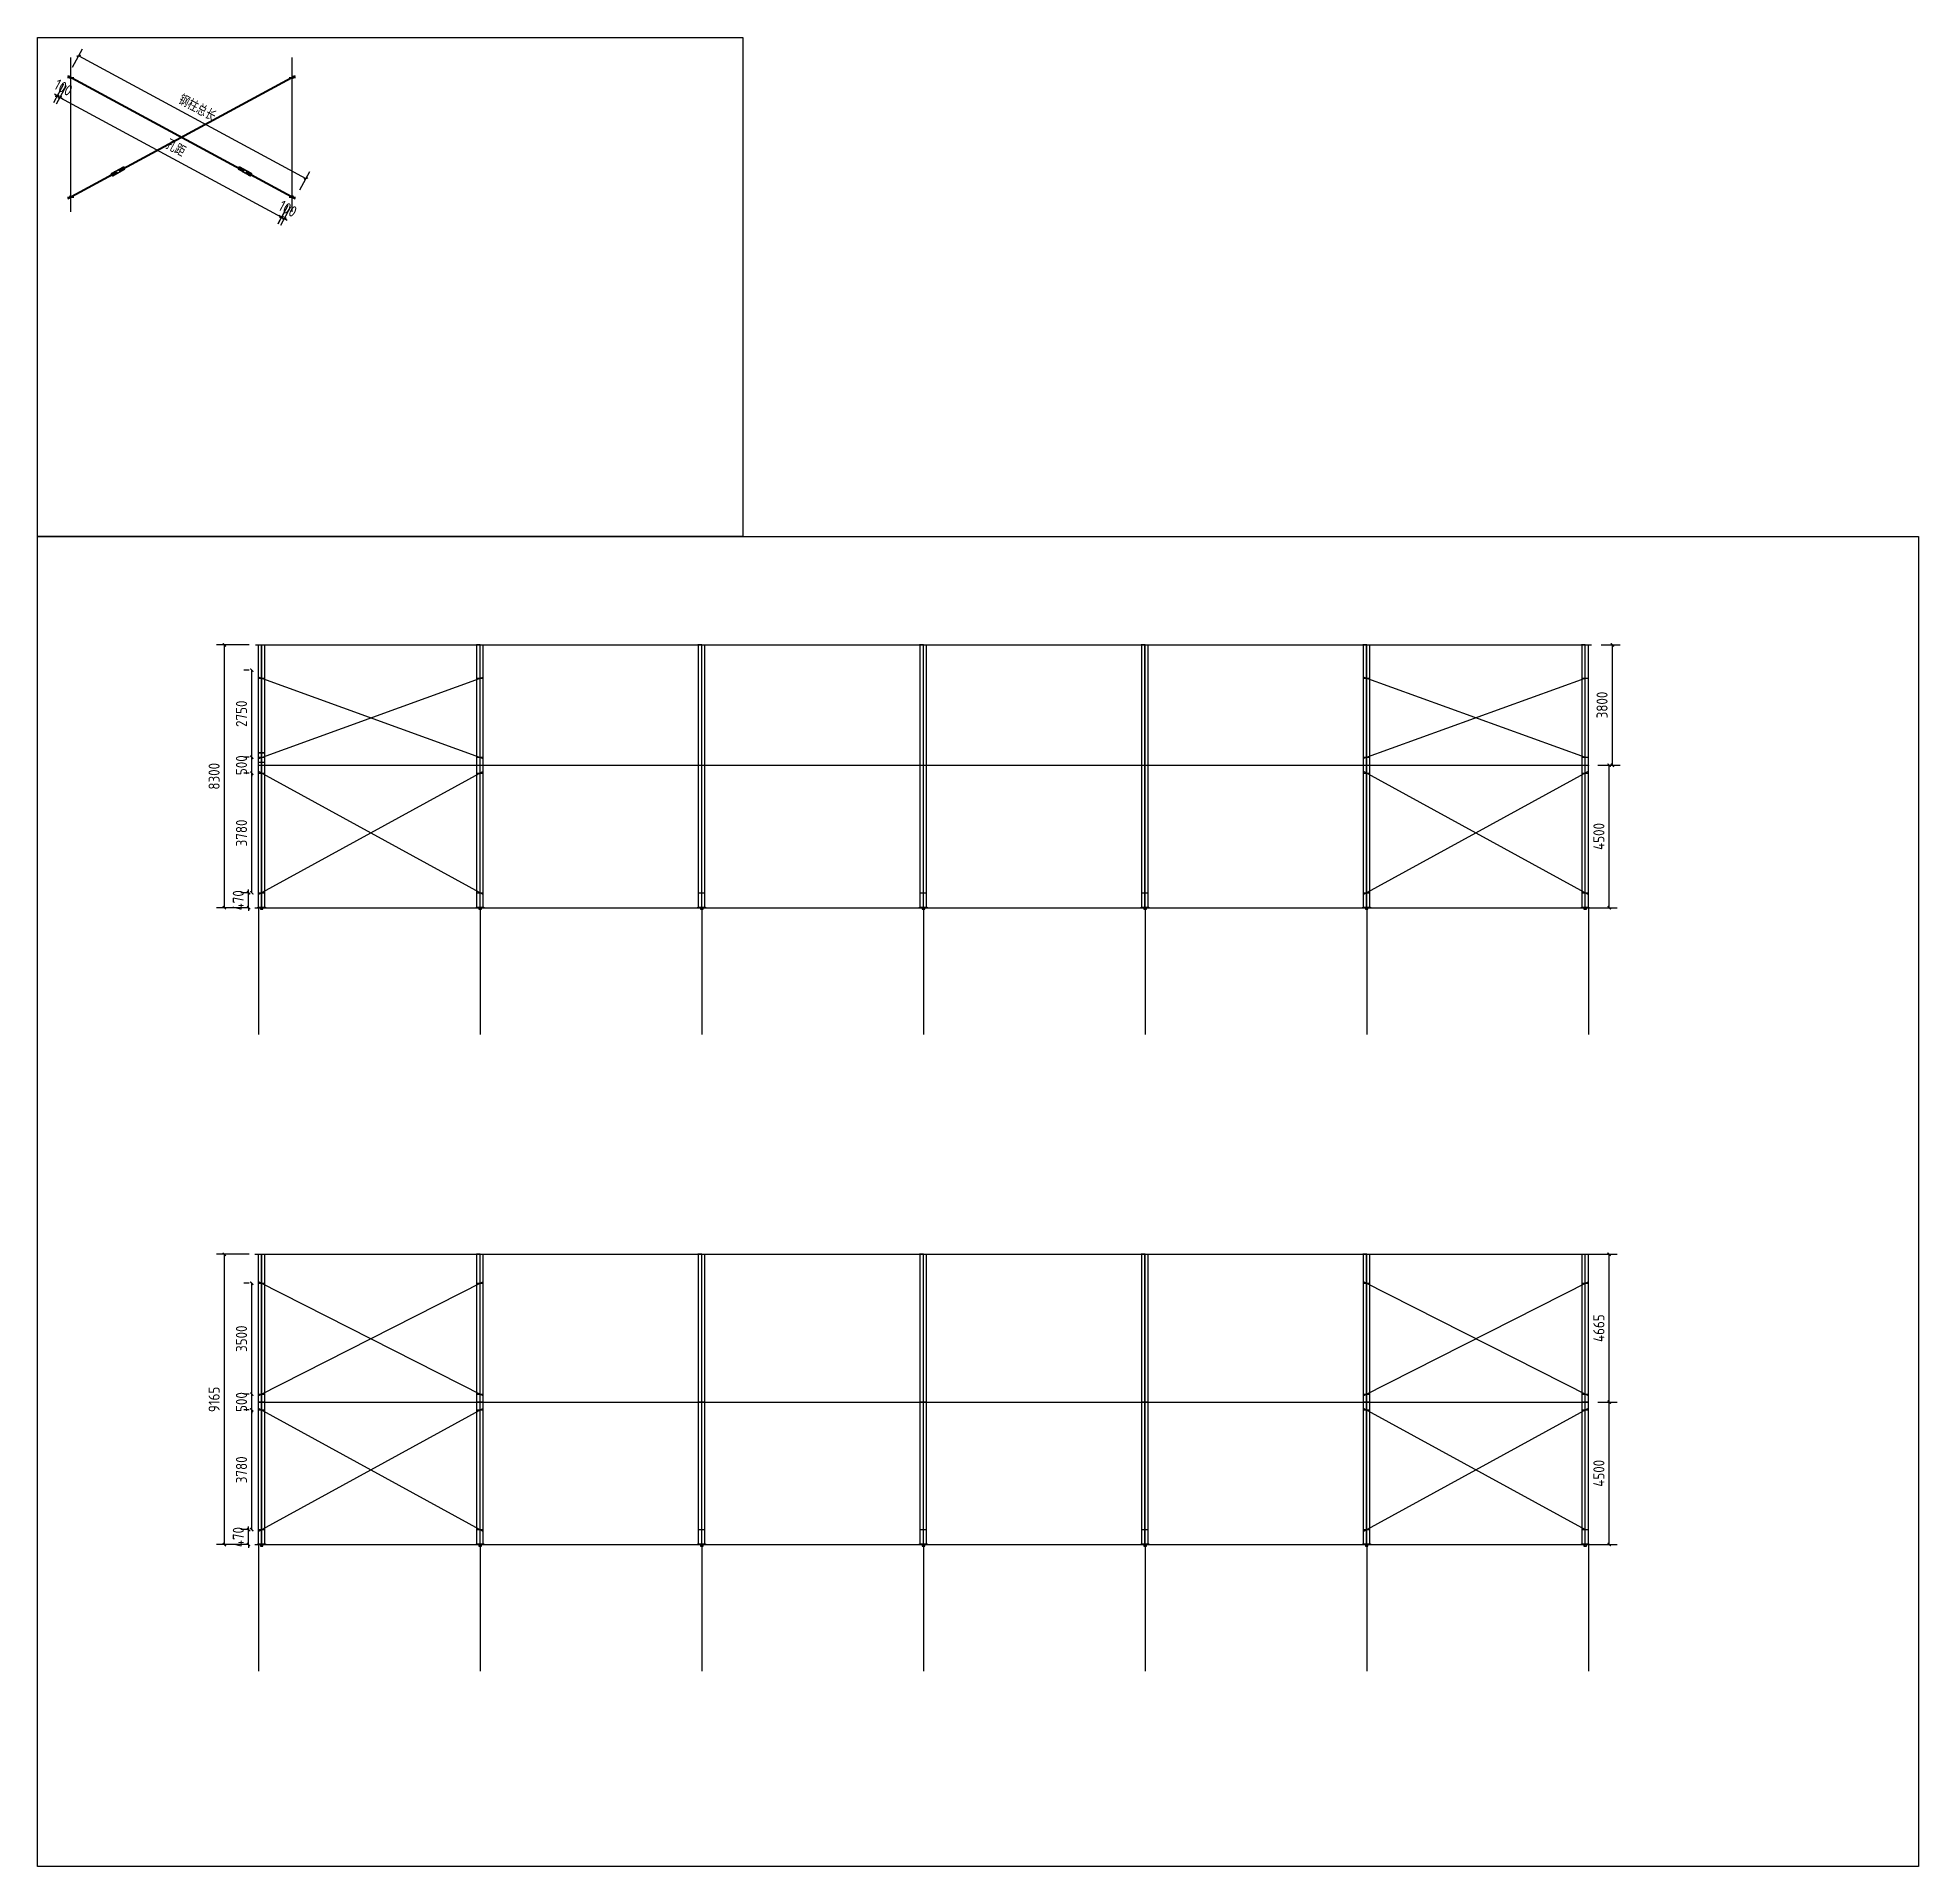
# Model space of a CAD drawing. Extents: x 102162 to 621267, y -39398 to 328893.
# Drawn here: x 295212 to 354612, y -39398 to 18352 of the extents above; entities that cross this region are included whole.
import ezdxf

# ---------------------------------------------------------------- set-up
doc = ezdxf.new("R2010")
doc.units = 0
doc.header["$LTSCALE"] = 1000
doc.header["$MEASUREMENT"] = 0
doc.layers.add('AXIS', color=3, linetype='Continuous')
doc.layers.add('DOTE', color=1, linetype='Continuous')
doc.styles.get("Standard").update_dxf_attribs({"font": 'gbenor.shx', "bigfont": 'gbcbig.shx'})
doc.dimstyles.get("Standard").update_dxf_attribs({"dimscale": 100, "dimtxt": 3.5, "dimasz": 1, "dimexe": 2.5, "dimexo": 3, "dimgap": 1.5, "dimtad": 1, "dimdec": 0, "dimzin": 0, "dimdsep": 46, "dimtxsty": 'Standard', "dimblk": 'ARCHTICK', "dimcen": 0.09, "dimadec": 0, "dimazin": 0, "dimtfac": 1, "dimtdec": 0, "dimtix": 1, "dimtmove": 2, "dimatfit": 3, "dimfxl": 1, "dimtolj": 1, "dimtzin": 0, "dimarcsym": 0})

msp = doc.modelspace()

# ---------------------------------------------------------------- blocks, each defined once
blk = doc.blocks.new('_ArchTick')
at = {"color": 0, "linetype": 'ByBlock', "const_width": 0.4}
blk.add_lwpolyline([(-0.5, -0.5), (0.5, 0.5)], dxfattribs=at)
blk = doc.blocks.new('*D3017')
at = {"layer": 'AXIS', "color": 3, "lineweight": -2}
for p, q in [((301888, -8654), (301625, -8654)), ((301875, -8654), (301875, -8554)), ((301875, -9124), (301875, -8654)), ((301768, -9124), (301625, -9124)), ((301875, -9124), (301875, -9224))]:
    blk.add_line(p, q, dxfattribs=at)
at = {"layer": 'Defpoints', "color": 0}
for p in [(301875, -8654), (302188, -8654), (302068, -9124)]:
    blk.add_point(p, dxfattribs=at)
at = {"layer": 'AXIS', "color": 3, "lineweight": -2, "xscale": 100, "yscale": 100, "zscale": 100}
for p, rotation in [((301875, -8654), 270), ((301875, -9124), 90)]:
    blk.add_blockref('_ArchTick', p, dxfattribs=dict(at, rotation=rotation))
at = {"layer": 'AXIS', "color": 0, "insert": (301550, -8889), "char_height": 350, "attachment_point": 5, "rotation": 90}
blk.add_mtext('\\A1;470', dxfattribs=at)
blk = doc.blocks.new('*D3018')
at = {"layer": 'AXIS', "color": 3, "lineweight": -2}
for p, q in [((301888, -4874), (301725, -4874)), ((301975, -8654), (301975, -4874)), ((301888, -8654), (301725, -8654))]:
    blk.add_line(p, q, dxfattribs=at)
at = {"layer": 'Defpoints', "color": 0}
for p in [(301975, -4874), (302188, -4874), (302188, -8654)]:
    blk.add_point(p, dxfattribs=at)
at = {"layer": 'AXIS', "color": 3, "lineweight": -2, "xscale": 100, "yscale": 100, "zscale": 100}
for p, rotation in [((301975, -4874), 90), ((301975, -8654), 270)]:
    blk.add_blockref('_ArchTick', p, dxfattribs=dict(at, rotation=rotation))
at = {"layer": 'AXIS', "color": 0, "insert": (301650, -6764), "char_height": 350, "attachment_point": 5, "rotation": 90}
blk.add_mtext('\\A1;3780', dxfattribs=at)
blk = doc.blocks.new('*D3019')
at = {"layer": 'AXIS', "color": 3, "lineweight": -2}
for p, q in [((301888, -4374), (301725, -4374)), ((301975, -4374), (301975, -4274)), ((301975, -4874), (301975, -4374)), ((301888, -4874), (301725, -4874)), ((301975, -4874), (301975, -4974))]:
    blk.add_line(p, q, dxfattribs=at)
at = {"layer": 'Defpoints', "color": 0}
for p in [(301975, -4374), (302188, -4374), (302188, -4874)]:
    blk.add_point(p, dxfattribs=at)
at = {"layer": 'AXIS', "color": 3, "lineweight": -2, "xscale": 100, "yscale": 100, "zscale": 100}
for p, rotation in [((301975, -4374), 270), ((301975, -4874), 90)]:
    blk.add_blockref('_ArchTick', p, dxfattribs=dict(at, rotation=rotation))
at = {"layer": 'AXIS', "color": 0, "insert": (301650, -4624), "char_height": 350, "attachment_point": 5, "rotation": 90}
blk.add_mtext('\\A1;500', dxfattribs=at)
blk = doc.blocks.new('*D3020')
at = {"layer": 'AXIS', "color": 3, "lineweight": -2}
for p, q in [((301888, -1624), (301725, -1624)), ((301975, -4374), (301975, -1624)), ((301888, -4374), (301725, -4374))]:
    blk.add_line(p, q, dxfattribs=at)
at = {"layer": 'Defpoints', "color": 0}
for p in [(301975, -1624), (302188, -1624), (302188, -4374)]:
    blk.add_point(p, dxfattribs=at)
at = {"layer": 'AXIS', "color": 3, "lineweight": -2, "xscale": 100, "yscale": 100, "zscale": 100}
for p, rotation in [((301975, -1624), 90), ((301975, -4374), 270)]:
    blk.add_blockref('_ArchTick', p, dxfattribs=dict(at, rotation=rotation))
at = {"layer": 'AXIS', "color": 0, "insert": (301650, -2999), "char_height": 350, "attachment_point": 5, "rotation": 90}
blk.add_mtext('\\A1;2750', dxfattribs=at)
blk = doc.blocks.new('*D3021')
at = {"color": 0, "lineweight": -2}
for p, q in [((344488, -4624), (345096, -4624)), ((344846, -9124), (344846, -4624)), ((344508, -9124), (345096, -9124))]:
    blk.add_line(p, q, dxfattribs=at)
at = {"layer": 'Defpoints', "color": 0}
for p in [(344188, -4624), (344846, -4624), (344208, -9124)]:
    blk.add_point(p, dxfattribs=at)
at = {"color": 0, "lineweight": -2, "xscale": 100, "yscale": 100, "zscale": 100}
for p, rotation in [((344846, -4624), 90), ((344846, -9124), 270)]:
    blk.add_blockref('_ArchTick', p, dxfattribs=dict(at, rotation=rotation))
at = {"color": 0, "insert": (344521, -6874), "char_height": 350, "attachment_point": 5, "rotation": 90}
blk.add_mtext('\\A1;4500', dxfattribs=at)
blk = doc.blocks.new('*D3022')
at = {"color": 0, "lineweight": -2}
for p, q in [((344588, -824), (345196, -824)), ((344946, -4624), (344946, -824)), ((344488, -4624), (345196, -4624))]:
    blk.add_line(p, q, dxfattribs=at)
at = {"layer": 'Defpoints', "color": 0}
for p in [(344288, -824), (344946, -824), (344188, -4624)]:
    blk.add_point(p, dxfattribs=at)
at = {"color": 0, "lineweight": -2, "xscale": 100, "yscale": 100, "zscale": 100}
for p, rotation in [((344946, -824), 90), ((344946, -4624), 270)]:
    blk.add_blockref('_ArchTick', p, dxfattribs=dict(at, rotation=rotation))
at = {"color": 0, "insert": (344621, -2724), "char_height": 350, "attachment_point": 5, "rotation": 90}
blk.add_mtext('\\A1;3800', dxfattribs=at)
blk = doc.blocks.new('*D3015')
at = {"layer": 'AXIS', "color": 3, "lineweight": -2}
for p, q in [((301888, -824), (300860, -824)), ((301110, -9124), (301110, -824)), ((301868, -9124), (300860, -9124))]:
    blk.add_line(p, q, dxfattribs=at)
at = {"layer": 'Defpoints', "color": 0}
for p in [(301110, -824), (302188, -824), (302168, -9124)]:
    blk.add_point(p, dxfattribs=at)
at = {"layer": 'AXIS', "color": 3, "lineweight": -2, "xscale": 100, "yscale": 100, "zscale": 100}
for p, rotation in [((301110, -824), 90), ((301110, -9124), 270)]:
    blk.add_blockref('_ArchTick', p, dxfattribs=dict(at, rotation=rotation))
at = {"layer": 'AXIS', "color": 0, "insert": (300785, -4974), "char_height": 350, "attachment_point": 5, "rotation": 90}
blk.add_mtext('\\A1;8300', dxfattribs=at)
blk = doc.blocks.new('*D3023')
at = {"layer": 'AXIS', "color": 3, "lineweight": -2}
for p, q in [((301888, -28765), (301625, -28765)), ((301875, -28765), (301875, -28665)), ((301875, -29235), (301875, -28765)), ((301768, -29235), (301625, -29235)), ((301875, -29235), (301875, -29335))]:
    blk.add_line(p, q, dxfattribs=at)
at = {"layer": 'Defpoints', "color": 0}
for p in [(301875, -28765), (302188, -28765), (302068, -29235)]:
    blk.add_point(p, dxfattribs=at)
at = {"layer": 'AXIS', "color": 3, "lineweight": -2, "xscale": 100, "yscale": 100, "zscale": 100}
for p, rotation in [((301875, -28765), 270), ((301875, -29235), 90)]:
    blk.add_blockref('_ArchTick', p, dxfattribs=dict(at, rotation=rotation))
at = {"layer": 'AXIS', "color": 0, "insert": (301550, -29000), "char_height": 350, "attachment_point": 5, "rotation": 90}
blk.add_mtext('\\A1;470', dxfattribs=at)
blk = doc.blocks.new('*D3024')
at = {"layer": 'AXIS', "color": 3, "lineweight": -2}
for p, q in [((301888, -24985), (301725, -24985)), ((301975, -28765), (301975, -24985)), ((301888, -28765), (301725, -28765))]:
    blk.add_line(p, q, dxfattribs=at)
at = {"layer": 'Defpoints', "color": 0}
for p in [(301975, -24985), (302188, -24985), (302188, -28765)]:
    blk.add_point(p, dxfattribs=at)
at = {"layer": 'AXIS', "color": 3, "lineweight": -2, "xscale": 100, "yscale": 100, "zscale": 100}
for p, rotation in [((301975, -24985), 90), ((301975, -28765), 270)]:
    blk.add_blockref('_ArchTick', p, dxfattribs=dict(at, rotation=rotation))
at = {"layer": 'AXIS', "color": 0, "insert": (301650, -26875), "char_height": 350, "attachment_point": 5, "rotation": 90}
blk.add_mtext('\\A1;3780', dxfattribs=at)
blk = doc.blocks.new('*D3025')
at = {"layer": 'AXIS', "color": 3, "lineweight": -2}
for p, q in [((301888, -24485), (301725, -24485)), ((301975, -24485), (301975, -24385)), ((301975, -24985), (301975, -24485)), ((301888, -24985), (301725, -24985)), ((301975, -24985), (301975, -25085))]:
    blk.add_line(p, q, dxfattribs=at)
at = {"layer": 'Defpoints', "color": 0}
for p in [(301975, -24485), (302188, -24485), (302188, -24985)]:
    blk.add_point(p, dxfattribs=at)
at = {"layer": 'AXIS', "color": 3, "lineweight": -2, "xscale": 100, "yscale": 100, "zscale": 100}
for p, rotation in [((301975, -24485), 270), ((301975, -24985), 90)]:
    blk.add_blockref('_ArchTick', p, dxfattribs=dict(at, rotation=rotation))
at = {"layer": 'AXIS', "color": 0, "insert": (301650, -24735), "char_height": 350, "attachment_point": 5, "rotation": 90}
blk.add_mtext('\\A1;500', dxfattribs=at)
blk = doc.blocks.new('*D3026')
at = {"layer": 'AXIS', "color": 3, "lineweight": -2}
for p, q in [((301888, -20985), (301725, -20985)), ((301975, -24485), (301975, -20985)), ((301888, -24485), (301725, -24485))]:
    blk.add_line(p, q, dxfattribs=at)
at = {"layer": 'Defpoints', "color": 0}
for p in [(301975, -20985), (302188, -20985), (302188, -24485)]:
    blk.add_point(p, dxfattribs=at)
at = {"layer": 'AXIS', "color": 3, "lineweight": -2, "xscale": 100, "yscale": 100, "zscale": 100}
for p, rotation in [((301975, -20985), 90), ((301975, -24485), 270)]:
    blk.add_blockref('_ArchTick', p, dxfattribs=dict(at, rotation=rotation))
at = {"layer": 'AXIS', "color": 0, "insert": (301650, -22735), "char_height": 350, "attachment_point": 5, "rotation": 90}
blk.add_mtext('\\A1;3500', dxfattribs=at)
blk = doc.blocks.new('*D3027')
at = {"color": 0, "lineweight": -2}
for p, q in [((344488, -24735), (345096, -24735)), ((344846, -29235), (344846, -24735)), ((344508, -29235), (345096, -29235))]:
    blk.add_line(p, q, dxfattribs=at)
at = {"layer": 'Defpoints', "color": 0}
for p in [(344188, -24735), (344846, -24735), (344208, -29235)]:
    blk.add_point(p, dxfattribs=at)
at = {"color": 0, "lineweight": -2, "xscale": 100, "yscale": 100, "zscale": 100}
for p, rotation in [((344846, -24735), 90), ((344846, -29235), 270)]:
    blk.add_blockref('_ArchTick', p, dxfattribs=dict(at, rotation=rotation))
at = {"color": 0, "insert": (344521, -26985), "char_height": 350, "attachment_point": 5, "rotation": 90}
blk.add_mtext('\\A1;4500', dxfattribs=at)
blk = doc.blocks.new('*D3028')
at = {"color": 0, "lineweight": -2}
for p, q in [((344488, -20070), (345096, -20070)), ((344846, -24735), (344846, -20070)), ((344488, -24735), (345096, -24735))]:
    blk.add_line(p, q, dxfattribs=at)
at = {"layer": 'Defpoints', "color": 0}
for p in [(344188, -20070), (344846, -20070), (344188, -24735)]:
    blk.add_point(p, dxfattribs=at)
at = {"color": 0, "lineweight": -2, "xscale": 100, "yscale": 100, "zscale": 100}
for p, rotation in [((344846, -20070), 90), ((344846, -24735), 270)]:
    blk.add_blockref('_ArchTick', p, dxfattribs=dict(at, rotation=rotation))
at = {"color": 0, "insert": (344521, -22402), "char_height": 350, "attachment_point": 5, "rotation": 90}
blk.add_mtext('\\A1;4665', dxfattribs=at)
blk = doc.blocks.new('*D3016')
at = {"layer": 'AXIS', "color": 3, "lineweight": -2}
for p, q in [((301888, -20070), (300860, -20070)), ((301110, -29235), (301110, -20070)), ((301868, -29235), (300860, -29235))]:
    blk.add_line(p, q, dxfattribs=at)
at = {"layer": 'Defpoints', "color": 0}
for p in [(301110, -20070), (302188, -20070), (302168, -29235)]:
    blk.add_point(p, dxfattribs=at)
at = {"layer": 'AXIS', "color": 3, "lineweight": -2, "xscale": 100, "yscale": 100, "zscale": 100}
for p, rotation in [((301110, -20070), 90), ((301110, -29235), 270)]:
    blk.add_blockref('_ArchTick', p, dxfattribs=dict(at, rotation=rotation))
at = {"layer": 'AXIS', "color": 0, "insert": (300785, -24652), "char_height": 350, "attachment_point": 5, "rotation": 90}
blk.add_mtext('\\A1;9165', dxfattribs=at)
blk = doc.blocks.new('*D3029')
at = {"color": 0, "lineweight": -2}
for p, q in [((296316, 17419), (296630, 18000)), ((296511, 17780), (303687, 13905)), ((303492, 13544), (303806, 14125))]:
    blk.add_line(p, q, dxfattribs=at)
at = {"layer": 'Defpoints', "color": 0}
for p in [(296174, 17155), (303687, 13905), (303350, 13280)]:
    blk.add_point(p, dxfattribs=at)
at = {"color": 0, "lineweight": -2, "xscale": 100, "yscale": 100, "zscale": 100}
for p, rotation in [((296511, 17780), 151.6309537066674), ((303687, 13905), 331.6309537066674)]:
    blk.add_blockref('_ArchTick', p, dxfattribs=dict(at, rotation=rotation))
at = {"color": 0, "insert": (300258, 16137), "char_height": 350, "attachment_point": 5, "rotation": 331.63095}
blk.add_mtext('\\A1;钢柱总长', dxfattribs=at)
blk = doc.blocks.new('*D3030')
at = {"color": 0, "lineweight": -2}
for p, q in [((296113, 16833), (295796, 16245)), ((295915, 16465), (302915, 12685)), ((303113, 13053), (302796, 12465))]:
    blk.add_line(p, q, dxfattribs=at)
at = {"layer": 'Defpoints', "color": 0}
for p in [(296256, 17097), (303256, 13317), (302915, 12685)]:
    blk.add_point(p, dxfattribs=at)
at = {"color": 0, "lineweight": -2, "xscale": 100, "yscale": 100, "zscale": 100}
for p, rotation in [((295915, 16465), 151.6309537067208), ((302915, 12685), 331.6309537067208)]:
    blk.add_blockref('_ArchTick', p, dxfattribs=dict(at, rotation=rotation))
at = {"color": 0, "insert": (299575, 14871), "char_height": 350, "attachment_point": 5, "rotation": 331.63095}
blk.add_mtext('\\A1;孔距', dxfattribs=at)
blk = doc.blocks.new('*D3031')
at = {"color": 0, "lineweight": -2}
for p, q in [((296025, 16880), (295709, 16294)), ((296113, 16833), (295797, 16246)), ((295827, 16514), (295740, 16561)), ((295915, 16466), (295827, 16514)), ((295915, 16466), (296003, 16419))]:
    blk.add_line(p, q, dxfattribs=at)
at = {"layer": 'Defpoints', "color": 0}
for p in [(296168, 17144), (296256, 17097), (295827, 16514)]:
    blk.add_point(p, dxfattribs=at)
at = {"color": 0, "lineweight": -2, "xscale": 100, "yscale": 100, "zscale": 100}
for p, rotation in [((295827, 16514), 331.6309537067431), ((295915, 16466), 151.6309537067431)]:
    blk.add_blockref('_ArchTick', p, dxfattribs=dict(at, rotation=rotation))
at = {"color": 0, "insert": (296026, 16776), "char_height": 350, "attachment_point": 5, "rotation": 331.63095}
blk.add_mtext('\\A1;100', dxfattribs=at)
blk = doc.blocks.new('*D3032')
at = {"color": 0, "lineweight": -2}
for p, q in [((303113, 13053), (302797, 12467)), ((302916, 12687), (302828, 12735)), ((303201, 13005), (302885, 12420)), ((302916, 12687), (303004, 12639)), ((303004, 12639), (303092, 12592))]:
    blk.add_line(p, q, dxfattribs=at)
at = {"layer": 'Defpoints', "color": 0}
for p in [(303256, 13317), (303344, 13269), (303004, 12639)]:
    blk.add_point(p, dxfattribs=at)
at = {"color": 0, "lineweight": -2, "xscale": 100, "yscale": 100, "zscale": 100}
for p, rotation in [((302916, 12687), 331.6309537066468), ((303004, 12639), 151.6309537066467)]:
    blk.add_blockref('_ArchTick', p, dxfattribs=dict(at, rotation=rotation))
at = {"color": 0, "insert": (303114, 12949), "char_height": 350, "attachment_point": 5, "rotation": 331.63095}
blk.add_mtext('\\A1;100', dxfattribs=at)

# ---------------------------------------------------------------- dimensions: what is measured, and where the dimension line sits
for p1, p2, distance, text, picture, middle in [((296173.8, 17155.2), (303349.8, 13280.2), 710.3, '钢柱总长', '*D3029', (300258.3, 16137.2)), ((296255.8, 17096.7), (303255.8, 13316.7), -717.8, '孔距', '*D3030', (299574.7, 14871.3))]:
    dim = msp.add_aligned_dim(p1=p1, p2=p2, distance=distance, text=text, dimstyle='Standard')
    dim.commit()
    dim.dimension.update_dxf_attribs({"geometry": picture, "text_midpoint": middle})
for p1, p2, distance, picture, middle in [((296255.8, 17096.7), (296167.8, 17144.2), 716.3, '*D3031', (296025.9, 16776.2)), ((303255.8, 13316.7), (303343.8, 13269.2), -715.7, '*D3032', (303114.2, 12949.2))]:
    dim = msp.add_aligned_dim(p1=p1, p2=p2, distance=distance, dimstyle='Standard')
    dim.commit()
    dim.dimension.update_dxf_attribs({"geometry": picture, "text_midpoint": middle})
at = {"color": 3}
for base, p1, p2, picture, middle in [((344945.8, -823.5), (344188.3, -4623.5), (344288.3, -823.5), '*D3022', (344620.8, -2723.5)), ((344845.8, -4623.5), (344208.3, -9123.5), (344188.3, -4623.5), '*D3021', (344520.8, -6873.5)), ((344845.8, -20069.7), (344188.3, -24734.7), (344188.3, -20069.7), '*D3028', (344520.8, -22402.2)), ((344845.8, -24734.7), (344208.3, -29234.7), (344188.3, -24734.7), '*D3027', (344520.8, -26984.7))]:
    dim = msp.add_linear_dim(base=base, p1=p1, p2=p2, angle=90, dimstyle='Standard', dxfattribs=at)
    dim.commit()
    dim.dimension.update_dxf_attribs({"geometry": picture, "text_midpoint": middle})
at = {"layer": 'AXIS', "color": 0}
for base, p1, p2, picture, middle in [((301110, -823.5), (302168.3, -9123.5), (302188.3, -823.5), '*D3015', (300785, -4973.5)), ((301975.4, -1623.5), (302188.3, -4373.5), (302188.3, -1623.5), '*D3020', (301650.4, -2998.5)), ((301975.4, -4373.5), (302188.3, -4873.5), (302188.3, -4373.5), '*D3019', (301650.4, -4623.5)), ((301975.4, -4873.5), (302188.3, -8653.5), (302188.3, -4873.5), '*D3018', (301650.4, -6763.5)), ((301875.4, -8653.5), (302068.3, -9123.5), (302188.3, -8653.5), '*D3017', (301550.4, -8888.5)), ((301110, -20069.7), (302168.3, -29234.7), (302188.3, -20069.7), '*D3016', (300785, -24652.2)), ((301975.4, -20984.7), (302188.3, -24484.7), (302188.3, -20984.7), '*D3026', (301650.4, -22734.7)), ((301975.4, -24484.7), (302188.3, -24984.7), (302188.3, -24484.7), '*D3025', (301650.4, -24734.7)), ((301975.4, -24984.7), (302188.3, -28764.7), (302188.3, -24984.7), '*D3024', (301650.4, -26874.7)), ((301875.4, -28764.7), (302068.3, -29234.7), (302188.3, -28764.7), '*D3023', (301550.4, -28999.7))]:
    dim = msp.add_linear_dim(base=base, p1=p1, p2=p2, angle=90, dimstyle='Standard', override={"dimclrd": 3, "dimclre": 3}, dxfattribs=at)
    dim.commit()
    dim.dimension.update_dxf_attribs({"geometry": picture, "text_midpoint": middle})

# ---------------------------------------------------------------- hatches: boundary and pattern name
h = msp.add_hatch()
h.set_pattern_fill('ACAD_ISO04W100', color=256, scale=5, style=0)
h.set_pattern_definition([(0, (-478347.2157, -70917.308), (0, 3.75), [18, -2.25, 0.375, -2.25])])
h.paths.add_polyline_path([(303255.8, 13330.9), (303217.8, 13351.5), (303211.8, 13340.5), (303255.8, 13316.7)])
h.paths.add_polyline_path([(303211.8, 13340.5), (303205.9, 13329.5), (303229.5, 13316.7), (303255.8, 13316.7)])
h.paths.add_polyline_path([(303255.8, 13316.7), (303229.5, 13316.7), (303249.9, 13305.7)])
h.paths.add_polyline_path([(303291, 13297.7, -0.0796236), (303283.3, 13287.7), (303337.9, 13258.2), (303343.8, 13269.2)])
h.paths.add_polyline_path([(303295.2, 13309.7, -0.0796236), (303291, 13297.7), (303343.8, 13269.2), (303349.8, 13280.2)])
h.paths.add_polyline_path([(303255.8, 13316.7), (303249.9, 13305.7), (303255.8, 13302.5)])
h.paths.add_polyline_path([(303343.8, 17144.2), (303337.9, 17155.2), (303283.3, 17125.8, -0.0796236), (303291, 17115.7)])
h.paths.add_polyline_path([(303349.8, 17133.2), (303343.8, 17144.2), (303291, 17115.7, -0.0796236), (303295.2, 17103.8)])
h.paths.add_polyline_path([(303255.8, 17096.7), (303229.5, 17096.7), (303205.9, 17084), (303211.8, 17073)])
h.paths.add_polyline_path([(303255.8, 17096.7), (303211.8, 17073), (303217.8, 17062), (303255.8, 17082.5)])
h.paths.add_polyline_path([(303249.9, 17107.7), (303229.5, 17096.7), (303255.8, 17096.7)])
h.paths.add_polyline_path([(303255.8, 17110.9), (303249.9, 17107.7), (303255.8, 17096.7)])
h.paths.add_polyline_path([(296173.8, 17155.2), (296167.8, 17144.2), (296220.6, 17115.7, -0.0796236), (296228.3, 17125.8)])
h.paths.add_polyline_path([(296167.8, 17144.2), (296161.9, 17133.2), (296216.5, 17103.8, -0.0796236), (296220.6, 17115.7)])
h.paths.add_polyline_path([(296282.1, 17096.7), (296255.8, 17096.7), (296299.8, 17073), (296305.8, 17084)])
h.paths.add_polyline_path([(296255.8, 17096.7), (296255.8, 17082.5), (296293.9, 17062), (296299.8, 17073)])
h.paths.add_polyline_path([(296261.8, 17107.7), (296255.8, 17096.7), (296282.1, 17096.7)])
h.paths.add_polyline_path([(296261.8, 17107.7), (296255.8, 17110.9), (296255.8, 17096.7)])
h.paths.add_polyline_path([(296299.8, 13340.5), (296293.9, 13351.5), (296255.8, 13330.9), (296255.8, 13316.7)])
h.paths.add_polyline_path([(296305.8, 13329.5), (296299.8, 13340.5), (296255.8, 13316.7), (296282.1, 13316.7)])
h.paths.add_polyline_path([(296282.1, 13316.7), (296255.8, 13316.7), (296261.8, 13305.7)])
h.paths.add_polyline_path([(296255.8, 13316.7), (296255.8, 13302.5), (296261.8, 13305.7)])
h.paths.add_polyline_path([(296216.5, 13309.7), (296161.9, 13280.2), (296167.8, 13269.2), (296220.6, 13297.7, -0.0796236)])
h.paths.add_polyline_path([(296220.6, 13297.7), (296167.8, 13269.2), (296173.8, 13258.2), (296228.3, 13287.7, -0.0796236)])
h = msp.add_hatch()
h.set_pattern_fill('ANSI31', color=256, scale=5, style=0)
h.set_pattern_definition([(45, (-478347.216, -70917.308), (-5.612660076, 5.612660076), [])])
h.paths.add_polyline_path([(297912, 14248, -0.3027756), (297947.9, 14244.6), (297957.2, 14249.7, 0.3292444), (297907.2, 14256.8), (297662, 14124.3), (297683, 14124.3)])
h.paths.add_polyline_path([(297683, 14124.3), (297662, 14124.3), (297555.2, 14066.7, 0.3292431), (297533.8, 14021), (297543.1, 14026.1, -0.3027756), (297560, 14057.9)])
h.paths.add_polyline_path([(297840.9, 14124.3), (297819.8, 14124.3), (297590.9, 14000.7, -0.3027756), (297555, 14004.1), (297545.6, 13999, 0.3292444), (297595.6, 13991.9)])
h.paths.add_polyline_path([(297543.1, 14026.1), (297533.8, 14021, 0.0747719), (297538, 14009.1), (297546.8, 14013.9, -0.0990195)])
h.paths.add_polyline_path([(297546.8, 14013.9), (297538, 14009.1, 0.0747719), (297545.6, 13999), (297555, 14004.1, -0.0990195)])
h.paths.add_polyline_path([(297707.4, 14100.6), (297701.5, 14111.6), (297543.1, 14026.1, 0.0990195), (297546.8, 14013.9)])
h.paths.add_polyline_path([(297713.4, 14089.6), (297707.4, 14100.6), (297546.8, 14013.9, 0.0990195), (297555, 14004.1)], flags=17)
h.paths.add_polyline_path([(297538, 14009.1, -0.0747719), (297533.8, 14021), (297437.5, 13969), (297443.4, 13958)])
h.paths.add_polyline_path([(297545.6, 13999, -0.0747719), (297538, 14009.1), (297443.4, 13958), (297449.4, 13947)])
h.paths.add_polyline_path([(297956, 14234.8, 0.0990195), (297947.9, 14244.6), (297789.5, 14159.1), (297795.4, 14148.1)], flags=17)
h.paths.add_polyline_path([(297959.7, 14222.6, 0.0990195), (297956, 14234.8), (297795.4, 14148.1), (297801.4, 14137.1)])
h.paths.add_polyline_path([(298059.4, 14290.6), (298053.4, 14301.6), (297957.2, 14249.7, -0.0747719), (297964.8, 14239.6)])
h.paths.add_polyline_path([(298065.3, 14279.6), (298059.4, 14290.6), (297964.8, 14239.6, -0.0747719), (297969.1, 14227.7)])
h.paths.add_polyline_path([(297957.2, 14249.7), (297947.9, 14244.6, -0.0990195), (297956, 14234.8), (297964.8, 14239.6, 0.0747719)])
h.paths.add_polyline_path([(297964.8, 14239.6), (297956, 14234.8, -0.0990195), (297959.7, 14222.6), (297969.1, 14227.7, 0.0747719)])
h = msp.add_hatch()
h.set_pattern_fill('ANSI31', color=256, scale=5, style=0)
h.set_pattern_definition([(135, (1077858.88, -70917.308), (5.612660076, 5.612660076), [])])
h.paths.add_polyline_path([(301599.7, 14248, 0.3027756), (301563.8, 14244.6), (301554.5, 14249.7, -0.3292444), (301604.5, 14256.8), (301849.7, 14124.3), (301828.6, 14124.3)])
h.paths.add_polyline_path([(301828.6, 14124.3), (301849.7, 14124.3), (301956.4, 14066.7, -0.3292431), (301977.9, 14021), (301968.6, 14026.1, 0.3027756), (301951.7, 14057.9)])
h.paths.add_polyline_path([(301670.8, 14124.3), (301691.8, 14124.3), (301920.8, 14000.7, 0.3027756), (301956.7, 14004.1), (301966, 13999, -0.3292444), (301916, 13991.9)])
h.paths.add_polyline_path([(301968.6, 14026.1), (301977.9, 14021, -0.0747719), (301973.6, 14009.1), (301964.8, 14013.9, 0.0990195)])
h.paths.add_polyline_path([(301964.8, 14013.9), (301973.6, 14009.1, -0.0747719), (301966, 13999), (301956.7, 14004.1, 0.0990195)])
h.paths.add_polyline_path([(301804.2, 14100.6), (301810.2, 14111.6), (301968.6, 14026.1, -0.0990195), (301964.8, 14013.9)])
h.paths.add_polyline_path([(301798.3, 14089.6), (301804.2, 14100.6), (301964.8, 14013.9, -0.0990195), (301956.7, 14004.1)], flags=17)
h.paths.add_polyline_path([(301973.6, 14009.1, 0.0747719), (301977.9, 14021), (302074.2, 13969), (302068.2, 13958)])
h.paths.add_polyline_path([(301966, 13999, 0.0747719), (301973.6, 14009.1), (302068.2, 13958), (302062.3, 13947)])
h.paths.add_polyline_path([(301555.7, 14234.8, -0.0990195), (301563.8, 14244.6), (301722.2, 14159.1), (301716.3, 14148.1)], flags=17)
h.paths.add_polyline_path([(301551.9, 14222.6, -0.0990195), (301555.7, 14234.8), (301716.3, 14148.1), (301710.3, 14137.1)])
h.paths.add_polyline_path([(301452.3, 14290.6), (301458.2, 14301.6), (301554.5, 14249.7, 0.0747719), (301546.9, 14239.6)])
h.paths.add_polyline_path([(301446.3, 14279.6), (301452.3, 14290.6), (301546.9, 14239.6, 0.0747719), (301542.6, 14227.7)])
h.paths.add_polyline_path([(301554.5, 14249.7), (301563.8, 14244.6, 0.0990195), (301555.7, 14234.8), (301546.9, 14239.6, -0.0747719)])
h.paths.add_polyline_path([(301546.9, 14239.6), (301555.7, 14234.8, 0.0990195), (301551.9, 14222.6), (301542.6, 14227.7, -0.0747719)])

# ---------------------------------------------------------------- linework, layer by layer
at = {"color": 6}
for p, q in [((296155.8, 17096.7), (296355.8, 17096.7)), ((303155.8, 17096.7), (303355.8, 17096.7)), ((296155.8, 13316.7), (296355.8, 13316.7)), ((303155.8, 13316.7), (303355.8, 13316.7)), ((302188.3, -1873.5), (302388.3, -1873.5)), ((302194.3, -1839.5), (309282.3, -4407.6)), ((302194.3, -4407.6), (309282.3, -1839.5)), ((309088.3, -1873.5), (309288.3, -1873.5)), ((337088.3, -1873.5), (337288.3, -1873.5)), ((337094.1, -1839.9), (344088.3, -4373.5)), ((337094.1, -4407.2), (344088.3, -1873.5)), ((343988.3, -1873.5), (344188.3, -1873.5)), ((302188.3, -4373.5), (302388.3, -4373.5)), ((309088.3, -4373.5), (309288.3, -4373.5)), ((337088.3, -4373.5), (337288.3, -4373.5)), ((343988.3, -4373.5), (344188.3, -4373.5)), ((302188.3, -4873.5), (302388.3, -4873.5)), ((302200.6, -4825.5), (309276, -8701.6)), ((302200.6, -8701.6), (309276, -4825.5)), ((309088.3, -4873.5), (309288.3, -4873.5)), ((337088.3, -4873.5), (337288.3, -4873.5)), ((337100.3, -8701), (344176, -4825.5)), ((337100.3, -4826), (344176, -8701.6)), ((343988.3, -4873.5), (344188.3, -4873.5)), ((302188.3, -8653.5), (302388.3, -8653.5)), ((309088.3, -8653.5), (309288.3, -8653.5)), ((316088.3, -8653.5), (316288.3, -8653.5)), ((323088.3, -8653.5), (323288.3, -8653.5)), ((330088.3, -8653.5), (330288.3, -8653.5)), ((337088.3, -8653.5), (337288.3, -8653.5)), ((343988.3, -8653.5), (344188.3, -8653.5)), ((302248.3, -9123.5), (302248.3, -9173.5)), ((302248.3, -9173.5), (302328.3, -9173.5)), ((302258.3, -9123.5), (302258.3, -9173.5)), ((302318.3, -9173.5), (302318.3, -9123.5)), ((302328.3, -9173.5), (302328.3, -9123.5)), ((309148.3, -9123.5), (309148.3, -9173.5)), ((309148.3, -9173.5), (309228.3, -9173.5)), ((309158.3, -9123.5), (309158.3, -9173.5)), ((309218.3, -9173.5), (309218.3, -9123.5)), ((309228.3, -9173.5), (309228.3, -9123.5)), ((316148.3, -9123.5), (316148.3, -9173.5)), ((316148.3, -9173.5), (316228.3, -9173.5)), ((316158.3, -9123.5), (316158.3, -9173.5)), ((316218.3, -9173.5), (316218.3, -9123.5)), ((316228.3, -9173.5), (316228.3, -9123.5)), ((323148.3, -9123.5), (323148.3, -9173.5)), ((323148.3, -9173.5), (323228.3, -9173.5)), ((323158.3, -9123.5), (323158.3, -9173.5)), ((323218.3, -9173.5), (323218.3, -9123.5)), ((323228.3, -9173.5), (323228.3, -9123.5)), ((330148.3, -9123.5), (330148.3, -9173.5)), ((330148.3, -9173.5), (330228.3, -9173.5)), ((330158.3, -9123.5), (330158.3, -9173.5)), ((330218.3, -9173.5), (330218.3, -9123.5)), ((330228.3, -9173.5), (330228.3, -9123.5)), ((337148.3, -9123.5), (337148.3, -9173.5)), ((337148.3, -9173.5), (337228.3, -9173.5)), ((337158.3, -9123.5), (337158.3, -9173.5)), ((337218.3, -9173.5), (337218.3, -9123.5)), ((337228.3, -9173.5), (337228.3, -9123.5)), ((344048.3, -9123.5), (344048.3, -9173.5)), ((344048.3, -9173.5), (344128.3, -9173.5)), ((344058.3, -9123.5), (344058.3, -9173.5)), ((344118.3, -9173.5), (344118.3, -9123.5)), ((344128.3, -9173.5), (344128.3, -9123.5)), ((302188.3, -20984.7), (302388.3, -20984.7)), ((302199.1, -20939.4), (309277.7, -24529.4)), ((302199.1, -24529.9), (309277.7, -20939.9)), ((309088.3, -20984.7), (309288.3, -20984.7)), ((337088.3, -20984.7), (337288.3, -20984.7)), ((337098.8, -24529.4), (344177.5, -20939.4)), ((337098.8, -20939.9), (344177.5, -24529.9)), ((343988.3, -20984.7), (344188.3, -20984.7)), ((302188.3, -24484.7), (302388.3, -24484.7)), ((302200.6, -24936.6), (309276.3, -28812.2)), ((302200.6, -28812.7), (309276.3, -24937.1)), ((309088.3, -24484.7), (309288.3, -24484.7)), ((337088.3, -24484.7), (337288.3, -24484.7)), ((337100.3, -28812.2), (344176, -24936.6)), ((337100.3, -24937.1), (344088.3, -28764.7)), ((343988.3, -24484.7), (344188.3, -24484.7)), ((302188.3, -24984.7), (302388.3, -24984.7)), ((309088.3, -24984.7), (309288.3, -24984.7)), ((337088.3, -24984.7), (337288.3, -24984.7)), ((343988.3, -24984.7), (344188.3, -24984.7)), ((302188.3, -28764.7), (302388.3, -28764.7)), ((309088.3, -28764.7), (309288.3, -28764.7)), ((316088.3, -28764.7), (316288.3, -28764.7)), ((323088.3, -28764.7), (323288.3, -28764.7)), ((330088.3, -28764.7), (330288.3, -28764.7)), ((337088.3, -28764.7), (337288.3, -28764.7)), ((343988.3, -28764.7), (344188.3, -28764.7)), ((302248.3, -29234.7), (302248.3, -29284.7)), ((302248.3, -29284.7), (302328.3, -29284.7)), ((302258.3, -29234.7), (302258.3, -29284.7)), ((302318.3, -29284.7), (302318.3, -29234.7)), ((302328.3, -29284.7), (302328.3, -29234.7)), ((309148.3, -29234.7), (309148.3, -29284.7)), ((309148.3, -29284.7), (309228.3, -29284.7)), ((309158.3, -29234.7), (309158.3, -29284.7)), ((309218.3, -29284.7), (309218.3, -29234.7)), ((309228.3, -29284.7), (309228.3, -29234.7)), ((316148.3, -29234.7), (316148.3, -29284.7)), ((316148.3, -29284.7), (316228.3, -29284.7)), ((316158.3, -29234.7), (316158.3, -29284.7)), ((316218.3, -29284.7), (316218.3, -29234.7)), ((316228.3, -29284.7), (316228.3, -29234.7)), ((323148.3, -29234.7), (323148.3, -29284.7)), ((323148.3, -29284.7), (323228.3, -29284.7)), ((323158.3, -29234.7), (323158.3, -29284.7)), ((323218.3, -29284.7), (323218.3, -29234.7)), ((323228.3, -29284.7), (323228.3, -29234.7)), ((330148.3, -29234.7), (330148.3, -29284.7)), ((330148.3, -29284.7), (330228.3, -29284.7)), ((330158.3, -29234.7), (330158.3, -29284.7)), ((330218.3, -29284.7), (330218.3, -29234.7)), ((330228.3, -29284.7), (330228.3, -29234.7)), ((337148.3, -29234.7), (337148.3, -29284.7)), ((337148.3, -29284.7), (337228.3, -29284.7)), ((337158.3, -29234.7), (337158.3, -29284.7)), ((337218.3, -29284.7), (337218.3, -29234.7)), ((337228.3, -29284.7), (337228.3, -29234.7)), ((344048.3, -29234.7), (344048.3, -29284.7)), ((344048.3, -29284.7), (344128.3, -29284.7)), ((344058.3, -29234.7), (344058.3, -29284.7)), ((344118.3, -29284.7), (344118.3, -29234.7)), ((344128.3, -29284.7), (344128.3, -29234.7))]:
    msp.add_line(p, q, dxfattribs=at)
for p, q in [((296161.9, 17133.2), (296173.8, 17155.2)), ((296161.9, 17133.2), (301710.3, 14137.1)), ((296173.8, 17155.2), (301722.2, 14159.1)), ((296255.8, 17146.7), (296245.8, 17146.7)), ((296245.8, 17146.7), (296245.8, 17046.7)), ((296245.8, 17046.7), (296255.8, 17046.7)), ((296249.9, 17085.7), (296261.8, 17107.7)), ((296255.8, 17096.7), (296255.8, 17146.7)), ((296255.8, 17046.7), (296255.8, 17096.7)), ((296293.9, 17062), (296305.8, 17084)), ((297789.5, 14159.1), (303337.9, 17155.2)), ((297801.4, 14137.1), (303349.8, 17133.2)), ((303205.9, 17084), (303217.8, 17062)), ((303249.9, 17107.7), (303261.8, 17085.7)), ((303255.8, 17096.7), (303255.8, 17146.7)), ((303255.8, 17146.7), (303265.8, 17146.7)), ((303255.8, 17046.7), (303255.8, 17096.7)), ((303265.8, 17046.7), (303255.8, 17046.7)), ((303265.8, 17146.7), (303265.8, 17046.7)), ((303337.9, 17155.2), (303349.8, 17133.2)), ((297555.2, 14066.7), (297907.2, 14256.8)), ((298053.4, 14301.6), (298065.3, 14279.6)), ((301458.2, 14301.6), (301446.3, 14279.6)), ((301956.4, 14066.7), (301604.5, 14256.8)), ((296161.9, 13280.2), (297701.5, 14111.6)), ((296173.8, 13258.2), (297713.4, 14089.6)), ((297437.5, 13969), (297449.4, 13947)), ((297560, 14057.9), (297912, 14248)), ((297590.9, 14000.7), (297942.8, 14190.8)), ((297595.6, 13991.9), (297947.6, 14182)), ((297701.5, 14111.6), (297713.4, 14089.6)), ((297789.5, 14159.1), (297801.4, 14137.1)), ((301916, 13991.9), (301564.1, 14182)), ((301920.8, 14000.7), (301568.8, 14190.8)), ((301951.7, 14057.9), (301599.7, 14248)), ((301722.2, 14159.1), (301710.3, 14137.1)), ((301810.2, 14111.6), (301798.3, 14089.6)), ((301798.3, 14089.6), (303337.9, 13258.2)), ((301810.2, 14111.6), (303349.8, 13280.2)), ((302074.2, 13969), (302062.3, 13947)), ((296161.9, 13280.2), (296173.8, 13258.2)), ((296255.8, 13366.7), (296245.8, 13366.7)), ((296245.8, 13366.7), (296245.8, 13266.7)), ((296245.8, 13266.7), (296255.8, 13266.7)), ((296249.9, 13327.7), (296261.8, 13305.7)), ((296255.8, 13316.7), (296255.8, 13366.7)), ((296255.8, 13266.7), (296255.8, 13316.7)), ((296293.9, 13351.5), (296305.8, 13329.5)), ((303205.9, 13329.5), (303217.8, 13351.5)), ((303249.9, 13305.7), (303261.8, 13327.7)), ((303255.8, 13316.7), (303255.8, 13366.7)), ((303255.8, 13366.7), (303265.8, 13366.7)), ((303255.8, 13266.7), (303255.8, 13316.7)), ((303265.8, 13266.7), (303255.8, 13266.7)), ((303265.8, 13366.7), (303265.8, 13266.7)), ((303337.9, 13258.2), (303349.8, 13280.2)), ((302088.3, -823.5), (344288.3, -823.5)), ((302388.3, -4623.5), (302388.3, -4631.5)), ((309288.3, -4623.5), (309288.3, -4631.5)), ((316288.3, -4623.5), (316288.3, -4631.5)), ((323288.3, -4623.5), (323288.3, -4631.5)), ((330288.3, -4623.5), (330288.3, -4631.5)), ((337288.3, -4623.5), (337288.3, -4631.5)), ((344188.3, -4623.5), (344188.3, -4631.5)), ((302068.3, -9123.5), (345025.4, -9123.5)), ((302068.3, -20069.7), (345025.4, -20069.7)), ((302388.3, -24734.7), (302388.3, -24742.7)), ((309288.3, -24734.7), (309288.3, -24742.7)), ((316288.3, -24734.7), (316288.3, -24742.7)), ((323288.3, -24734.7), (323288.3, -24742.7)), ((330288.3, -24734.7), (330288.3, -24742.7)), ((337288.3, -24734.7), (337288.3, -24742.7)), ((344188.3, -24734.7), (344188.3, -24742.7)), ((302068.3, -29234.7), (345025.4, -29234.7))]:
    msp.add_line(p, q)
at = {"color": 2}
for p, q in [((309188.3, -823.5), (309068.3, -823.5)), ((316188.3, -823.5), (316068.3, -823.5)), ((323188.3, -823.5), (323068.3, -823.5)), ((330188.3, -823.5), (330068.3, -823.5)), ((337188.3, -823.5), (337068.3, -823.5)), ((344088.3, -823.5), (343968.3, -823.5)), ((302188.3, -4223.5), (302388.3, -4223.5)), ((302188.3, -4231.5), (302388.3, -4231.5)), ((302188.3, -4523.5), (302388.3, -4523.5)), ((302188.3, -4531.5), (302388.3, -4531.5)), ((302188.3, -4623.5), (302388.3, -4623.5)), ((302388.3, -4631.5), (302188.3, -4631.5)), ((302288.3, -4623.5), (344088.3, -4623.5)), ((309088.3, -4623.5), (309288.3, -4623.5)), ((309288.3, -4631.5), (309088.3, -4631.5)), ((316088.3, -4623.5), (316288.3, -4623.5)), ((316288.3, -4631.5), (316088.3, -4631.5)), ((323088.3, -4623.5), (323288.3, -4623.5)), ((323288.3, -4631.5), (323088.3, -4631.5)), ((330088.3, -4623.5), (330288.3, -4623.5)), ((330288.3, -4631.5), (330088.3, -4631.5)), ((337088.3, -4623.5), (337288.3, -4623.5)), ((337288.3, -4631.5), (337088.3, -4631.5)), ((343988.3, -4623.5), (344188.3, -4623.5)), ((344188.3, -4631.5), (343988.3, -4631.5)), ((302168.3, -9123.5), (302168.3, -9103.5)), ((302168.3, -9103.5), (302408.3, -9103.5)), ((302288.3, -9123.5), (302168.3, -9123.5)), ((302408.3, -9123.5), (302288.3, -9123.5)), ((302408.3, -9103.5), (302408.3, -9123.5)), ((309068.3, -9123.5), (309068.3, -9103.5)), ((309068.3, -9103.5), (309308.3, -9103.5)), ((309188.3, -9123.5), (309068.3, -9123.5)), ((309308.3, -9123.5), (309188.3, -9123.5)), ((309308.3, -9103.5), (309308.3, -9123.5)), ((316068.3, -9123.5), (316068.3, -9103.5)), ((316068.3, -9103.5), (316308.3, -9103.5)), ((316188.3, -9123.5), (316068.3, -9123.5)), ((316308.3, -9123.5), (316188.3, -9123.5)), ((316308.3, -9103.5), (316308.3, -9123.5)), ((323068.3, -9123.5), (323068.3, -9103.5)), ((323068.3, -9103.5), (323308.3, -9103.5)), ((323188.3, -9123.5), (323068.3, -9123.5)), ((323308.3, -9123.5), (323188.3, -9123.5)), ((323308.3, -9103.5), (323308.3, -9123.5)), ((330068.3, -9123.5), (330068.3, -9103.5)), ((330068.3, -9103.5), (330308.3, -9103.5)), ((330188.3, -9123.5), (330068.3, -9123.5)), ((330308.3, -9123.5), (330188.3, -9123.5)), ((330308.3, -9103.5), (330308.3, -9123.5)), ((337068.3, -9123.5), (337068.3, -9103.5)), ((337068.3, -9103.5), (337308.3, -9103.5)), ((337188.3, -9123.5), (337068.3, -9123.5)), ((337308.3, -9123.5), (337188.3, -9123.5)), ((337308.3, -9103.5), (337308.3, -9123.5)), ((343968.3, -9123.5), (343968.3, -9103.5)), ((343968.3, -9103.5), (344208.3, -9103.5)), ((344088.3, -9123.5), (343968.3, -9123.5)), ((344208.3, -9123.5), (344088.3, -9123.5)), ((344208.3, -9103.5), (344208.3, -9123.5)), ((309188.3, -20069.7), (309068.3, -20069.7)), ((316188.3, -20069.7), (316068.3, -20069.7)), ((323188.3, -20069.7), (323068.3, -20069.7)), ((330188.3, -20069.7), (330068.3, -20069.7)), ((337188.3, -20069.7), (337068.3, -20069.7)), ((302188.3, -24734.7), (302388.3, -24734.7)), ((302388.3, -24742.7), (302188.3, -24742.7)), ((302288.3, -24734.7), (344088.3, -24734.7)), ((309088.3, -24734.7), (309288.3, -24734.7)), ((309288.3, -24742.7), (309088.3, -24742.7)), ((316088.3, -24734.7), (316288.3, -24734.7)), ((316288.3, -24742.7), (316088.3, -24742.7)), ((323088.3, -24734.7), (323288.3, -24734.7)), ((323288.3, -24742.7), (323088.3, -24742.7)), ((330088.3, -24734.7), (330288.3, -24734.7)), ((330288.3, -24742.7), (330088.3, -24742.7)), ((337088.3, -24734.7), (337288.3, -24734.7)), ((337288.3, -24742.7), (337088.3, -24742.7)), ((343988.3, -24734.7), (344188.3, -24734.7)), ((344188.3, -24742.7), (343988.3, -24742.7)), ((302168.3, -29234.7), (302168.3, -29214.7)), ((302168.3, -29214.7), (302408.3, -29214.7)), ((302288.3, -29234.7), (302168.3, -29234.7)), ((302408.3, -29234.7), (302288.3, -29234.7)), ((302408.3, -29214.7), (302408.3, -29234.7)), ((309068.3, -29234.7), (309068.3, -29214.7)), ((309068.3, -29214.7), (309308.3, -29214.7)), ((309188.3, -29234.7), (309068.3, -29234.7)), ((309308.3, -29234.7), (309188.3, -29234.7)), ((309308.3, -29214.7), (309308.3, -29234.7)), ((316068.3, -29234.7), (316068.3, -29214.7)), ((316068.3, -29214.7), (316308.3, -29214.7)), ((316188.3, -29234.7), (316068.3, -29234.7)), ((316308.3, -29234.7), (316188.3, -29234.7)), ((316308.3, -29214.7), (316308.3, -29234.7)), ((323068.3, -29234.7), (323068.3, -29214.7)), ((323068.3, -29214.7), (323308.3, -29214.7)), ((323188.3, -29234.7), (323068.3, -29234.7)), ((323308.3, -29234.7), (323188.3, -29234.7)), ((323308.3, -29214.7), (323308.3, -29234.7)), ((330068.3, -29234.7), (330068.3, -29214.7)), ((330068.3, -29214.7), (330308.3, -29214.7)), ((330188.3, -29234.7), (330068.3, -29234.7)), ((330308.3, -29234.7), (330188.3, -29234.7)), ((330308.3, -29214.7), (330308.3, -29234.7)), ((337068.3, -29234.7), (337068.3, -29214.7)), ((337068.3, -29214.7), (337308.3, -29214.7)), ((337188.3, -29234.7), (337068.3, -29234.7)), ((337308.3, -29234.7), (337188.3, -29234.7)), ((337308.3, -29214.7), (337308.3, -29234.7)), ((343968.3, -29234.7), (343968.3, -29214.7)), ((343968.3, -29214.7), (344208.3, -29214.7)), ((344088.3, -29234.7), (343968.3, -29234.7)), ((344208.3, -29234.7), (344088.3, -29234.7)), ((344208.3, -29214.7), (344208.3, -29234.7))]:
    msp.add_line(p, q, dxfattribs=at)
for points in [[(295211.7, 18351.7), (317486.7, 18351.7), (317486.7, 2601.7), (295211.7, 2601.7)], [(295211.7, 2601.7), (354611.7, 2601.7), (354611.7, -39398.3), (295211.7, -39398.3)]]:
    msp.add_lwpolyline(points, close=True)
for centre, radius, start, end in [((296255.8, 17096.7), 40, 90, 270), ((303255.8, 17096.7), 40, 270, 90), ((297927.4, 14219.4), 42.5, 298.368673, 118.369446), ((301584.3, 14219.4), 42.5, 61.630554, 241.631327), ((297575.4, 14029.3), 42.5, 118.369046, 298.369583), ((297575.4, 14029.3), 32.5, 118.369046, 298.369653), ((297927.4, 14219.4), 32.5, 298.369046, 118.369046), ((301584.3, 14219.4), 32.5, 61.630954, 241.630954), ((301936.2, 14029.3), 42.5, 241.630417, 61.630954), ((301936.2, 14029.3), 32.5, 241.630347, 61.630954), ((296255.8, 13316.7), 40, 90, 270), ((303255.8, 13316.7), 40, 270, 90)]:
    msp.add_arc(centre, radius, start, end)
at = {"layer": 'AXIS'}
for p, q in [((302188.3, -9123.5), (302188.3, -13123.5)), ((309188.3, -9123.5), (309188.3, -13123.5)), ((316188.3, -9123.5), (316188.3, -13123.5)), ((323188.3, -9123.5), (323188.3, -13123.5)), ((330188.3, -9123.5), (330188.3, -13123.5)), ((337188.3, -9123.5), (337188.3, -13123.5)), ((344188.3, -9123.5), (344188.3, -13123.5)), ((302188.3, -29234.7), (302188.3, -33234.7)), ((309188.3, -29234.7), (309188.3, -33234.7)), ((316188.3, -29234.7), (316188.3, -33234.7)), ((323188.3, -29234.7), (323188.3, -33234.7)), ((330188.3, -29234.7), (330188.3, -33234.7)), ((337188.3, -29234.7), (337188.3, -33234.7)), ((344188.3, -29234.7), (344188.3, -33234.7))]:
    msp.add_line(p, q, dxfattribs=at)
at = {"layer": 'DOTE'}
for p, q in [((296255.8, 12846.7), (296255.8, 17728.1)), ((303255.8, 12846.7), (303255.8, 17728.1)), ((302288.3, -9123.5), (302288.3, -823.5)), ((309188.3, -9123.5), (309188.3, -823.5)), ((309188.3, -9123.5), (309188.3, -883.8)), ((316188.3, -9123.5), (316188.3, -823.5)), ((316188.3, -9123.5), (316188.3, -883.8)), ((323188.3, -9123.5), (323188.3, -823.5)), ((323188.3, -9123.5), (323188.3, -883.8)), ((330188.3, -9123.5), (330188.3, -823.5)), ((330188.3, -9123.5), (330188.3, -883.8)), ((337188.3, -9123.5), (337188.3, -823.5)), ((337188.3, -9123.5), (337188.3, -883.8)), ((344088.3, -9123.5), (344088.3, -823.5)), ((344088.3, -9123.5), (344088.3, -883.8)), ((302288.3, -29234.7), (302288.3, -20069.7)), ((309188.3, -29234.7), (309188.3, -20069.7)), ((309188.3, -29234.7), (309188.3, -20069.7)), ((316188.3, -29234.7), (316188.3, -20069.7)), ((316188.3, -29234.7), (316188.3, -20069.7)), ((323188.3, -29234.7), (323188.3, -20069.7)), ((323188.3, -29234.7), (323188.3, -20069.7)), ((330188.3, -29234.7), (330188.3, -20069.7)), ((330188.3, -29234.7), (330188.3, -20069.7)), ((337188.3, -29234.7), (337188.3, -20069.7)), ((337188.3, -29234.7), (337188.3, -20069.7)), ((344088.3, -29234.7), (344088.3, -20069.7)), ((344088.3, -29234.7), (344088.3, -20069.7))]:
    msp.add_line(p, q, dxfattribs=at)
at = {"layer": 'DOTE', "color": 0}
for p, q in [((302188.3, -9123.5), (302188.3, -823.5)), ((302285.3, -9103.5), (302285.3, -823.5)), ((302291.3, -9103.5), (302291.3, -823.5)), ((302388.3, -9103.5), (302388.3, -823.5)), ((309088.3, -9103.5), (309088.3, -823.5)), ((309185.3, -9103.5), (309185.3, -823.5)), ((309191.3, -9103.5), (309191.3, -823.5)), ((309288.3, -9103.5), (309288.3, -823.5)), ((316088.3, -9103.5), (316088.3, -823.5)), ((316185.3, -9103.5), (316185.3, -823.5)), ((316191.3, -9103.5), (316191.3, -823.5)), ((316288.3, -9103.5), (316288.3, -823.5)), ((323088.3, -9103.5), (323088.3, -823.5)), ((323185.3, -9103.5), (323185.3, -823.5)), ((323191.3, -9103.5), (323191.3, -823.5)), ((323288.3, -9103.5), (323288.3, -823.5)), ((330088.3, -9103.5), (330088.3, -823.5)), ((330185.3, -9103.5), (330185.3, -823.5)), ((330191.3, -9103.5), (330191.3, -823.5)), ((330288.3, -9103.5), (330288.3, -823.5)), ((337088.3, -9103.5), (337088.3, -823.5)), ((337185.3, -9103.5), (337185.3, -823.5)), ((337191.3, -9103.5), (337191.3, -823.5)), ((337288.3, -9103.5), (337288.3, -823.5)), ((343988.3, -9103.5), (343988.3, -823.5)), ((344085.3, -9103.5), (344085.3, -823.5)), ((344091.3, -9103.5), (344091.3, -823.5)), ((344188.3, -9123.5), (344188.3, -823.5)), ((302188.3, -29234.7), (302188.3, -20069.7)), ((302285.3, -29214.7), (302285.3, -20069.7)), ((302291.3, -29214.7), (302291.3, -20069.7)), ((302388.3, -29214.7), (302388.3, -20069.7)), ((309088.3, -29214.7), (309088.3, -20069.7)), ((309185.3, -29214.7), (309185.3, -20069.7)), ((309191.3, -29214.7), (309191.3, -20069.7)), ((309288.3, -29214.7), (309288.3, -20069.7)), ((316088.3, -29214.7), (316088.3, -20069.7)), ((316185.3, -29214.7), (316185.3, -20069.7)), ((316191.3, -29214.7), (316191.3, -20069.7)), ((316288.3, -29214.7), (316288.3, -20069.7)), ((323088.3, -29214.7), (323088.3, -20069.7)), ((323185.3, -29214.7), (323185.3, -20069.7)), ((323191.3, -29214.7), (323191.3, -20069.7)), ((323288.3, -29214.7), (323288.3, -20069.7)), ((330088.3, -29214.7), (330088.3, -20069.7)), ((330185.3, -29214.7), (330185.3, -20069.7)), ((330191.3, -29214.7), (330191.3, -20069.7)), ((330288.3, -29214.7), (330288.3, -20069.7)), ((337088.3, -29214.7), (337088.3, -20069.7)), ((337185.3, -29214.7), (337185.3, -20069.7)), ((337191.3, -29214.7), (337191.3, -20069.7)), ((337288.3, -29214.7), (337288.3, -20069.7)), ((343988.3, -29214.7), (343988.3, -20069.7)), ((344085.3, -29214.7), (344085.3, -20069.7)), ((344091.3, -29214.7), (344091.3, -20069.7)), ((344188.3, -29234.7), (344188.3, -20069.7))]:
    msp.add_line(p, q, dxfattribs=at)

msp.set_redraw_order([(e.dxf.handle, doc.entitydb.next_handle()) for e in msp.query("TEXT MTEXT ATTDEF DIMENSION ARC_DIMENSION")])  # texts and dimensions are drawn at this point

doc.saveas('drawing.dxf')
